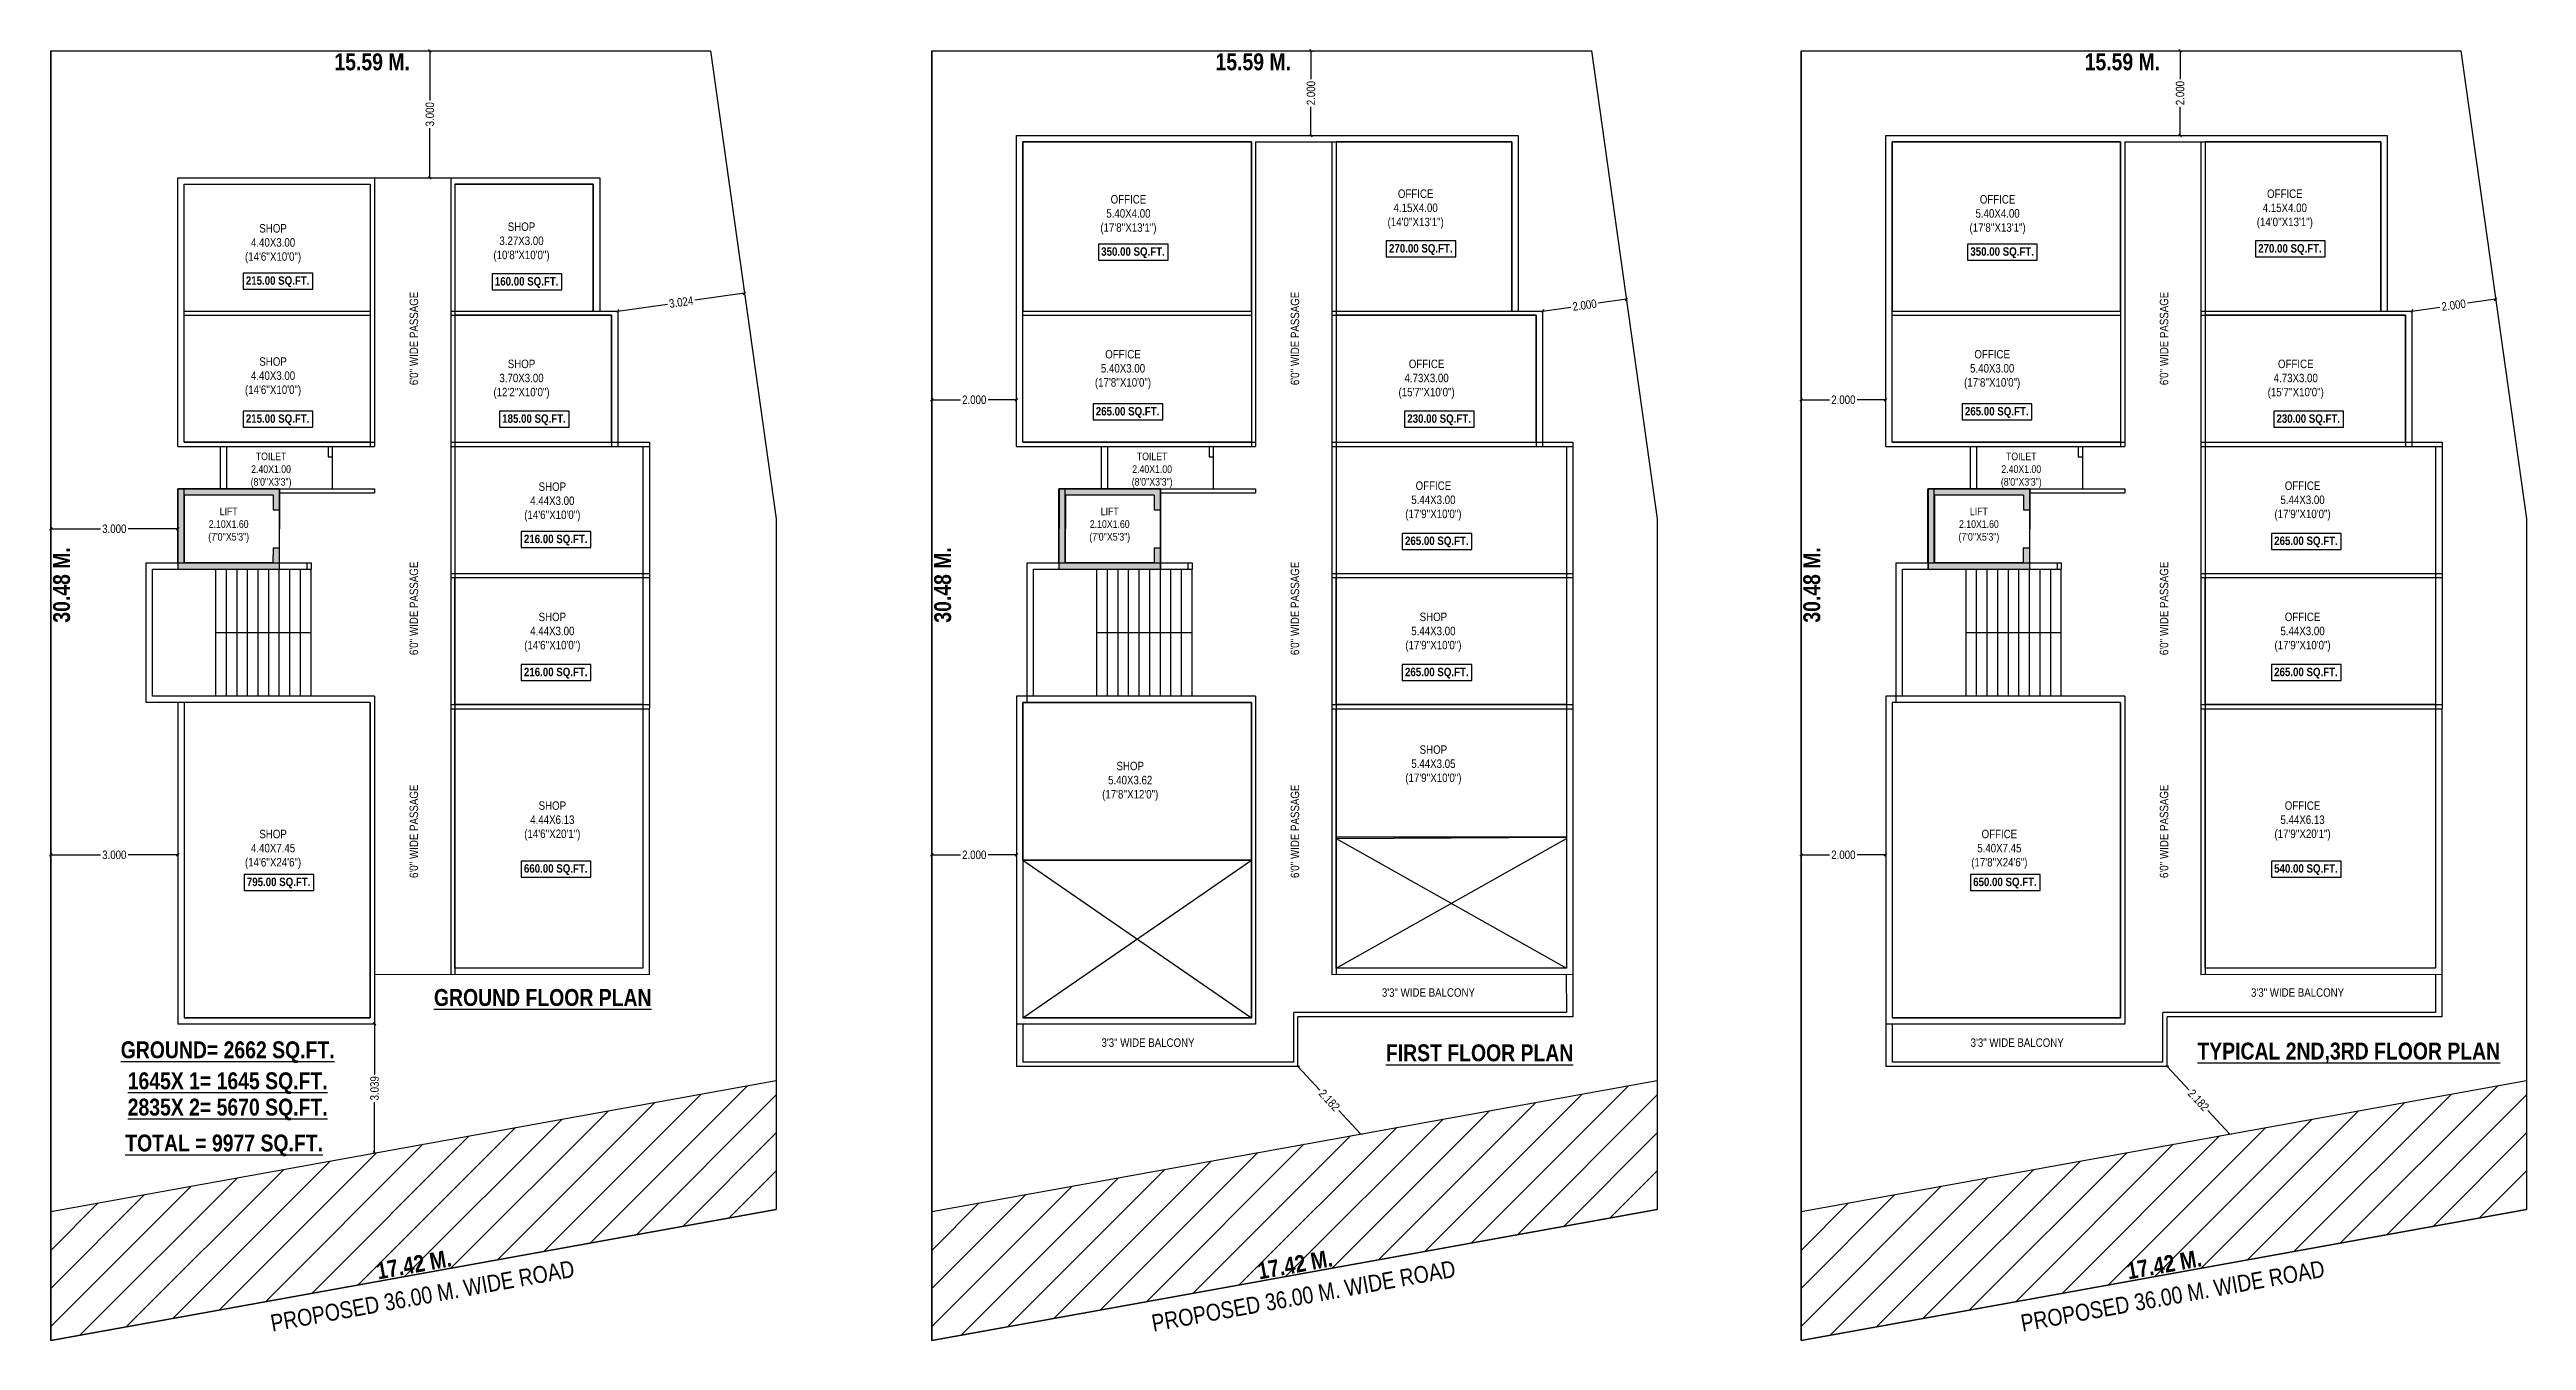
# Model space of a CAD drawing. Extents: x 3011.5 to 3070.1, y 1227.5 to 1258.
import ezdxf

# ---------------------------------------------------------------- set-up
doc = ezdxf.new("R2010")
doc.units = 0
doc.layers.get('0').update_dxf_attribs({"linetype": 'CONTINUOUS'})
doc.layers.get('DEFPOINTS').update_dxf_attribs({"linetype": 'CONTINUOUS'})
doc.layers.add('TEXT_', color=255, linetype='CONTINUOUS')
doc.styles.add('AN', font='ARIALN.TTF')
doc.dimstyles.new('DIM', dxfattribs={"dimtxt": 0.2, "dimasz": 0.06, "dimexe": 0.05, "dimexo": 0.3, "dimgap": 0.05, "dimtad": 0, "dimdec": 3, "dimlfac": -1, "dimzin": 1, "dimtxsty": 'AN', "dimblk1": 'OBLIQUE', "dimblk2": 'OBLIQUE', "dimsah": 1, "dimcen": 0.001, "dimse1": 1, "dimse2": 1, "dimclrd": 252, "dimclre": 256, "dimclrt": 1, "dimadec": 4, "dimazin": 3, "dimtfac": 1, "dimtdec": 3, "dimtofl": 0, "dimtmove": 0, "dimatfit": 3, "dimtolj": 1, "dimtzin": 1})

msp = doc.modelspace()

# ---------------------------------------------------------------- texts
at = {"linetype": 'CONTINUOUS', "char_height": 0.4, "width": 2.032859, "attachment_point": 5, "style": 'AN'}
for insert in [(3019.1608, 1257.7102, 11.9781), (3039.9816, 1257.7102, 11.9781), (3060.5207, 1257.7102, 11.9781)]:
    msp.add_mtext('{\\fArial Narrow|b1|i0|c0|p34;15.59 M.}', dxfattribs=dict(at, insert=insert))
at = {"attachment_point": 5, "style": 'AN'}
for s, insert, char_height, width in [('OFFICE\\P5.40X4.00\\P(17\'8\'\'X13\'1")', (3037.032, 1254.1006), 0.2, 1.182364), ('OFFICE\\P4.15X4.00\\P(14\'0\'\'X13\'1")', (3043.8197, 1254.2329), 0.2, 0.495383), ('OFFICE\\P5.40X4.00\\P(17\'8\'\'X13\'1")', (3057.5711, 1254.1006), 0.2, 1.182364), ('OFFICE\\P4.15X4.00\\P(14\'0\'\'X13\'1")', (3064.3588, 1254.2329), 0.2, 0.495383), ('SHOP\\P4.40X3.00\\P(14\'6\'\'X10\'0")', (3016.8188, 1253.4147), 0.2, 1.182364), ('SHOP\\P3.27X3.00\\P(10\'8\'\'X10\'0")', (3022.6895, 1253.453), 0.2, 0.495383), ('{\\fArial Narrow|b1|i0|c0|p34;350.00 SQ.FT.}', (3037.1403, 1253.2016), 0.2, 2.032859), ('{\\fArial Narrow|b1|i0|c0|p34;270.00 SQ.FT.}', (3043.942, 1253.2766), 0.2, 2.032859), ('{\\fArial Narrow|b1|i0|c0|p34;350.00 SQ.FT.}', (3057.6794, 1253.2016), 0.2, 2.032859), ('{\\fArial Narrow|b1|i0|c0|p34;270.00 SQ.FT.}', (3064.4811, 1253.2766), 0.2, 2.032859), ('{\\fArial Narrow|b1|i0|c0|p34;215.00 SQ.FT.}', (3016.9271, 1252.5157), 0.2, 2.032859), ('{\\fArial Narrow|b1|i0|c0|p34;160.00 SQ.FT.}', (3022.8118, 1252.4967), 0.2, 2.032859), ('OFFICE\\P5.40X3.00\\P(17\'8\'\'X10\'0")', (3036.9041, 1250.4402), 0.2, 1.182364), ('OFFICE\\P5.40X3.00\\P(17\'8\'\'X10\'0")', (3057.4432, 1250.4402), 0.2, 1.182364), ('SHOP\\P4.40X3.00\\P(14\'6\'\'X10\'0")', (3016.8188, 1250.267), 0.2, 1.182364), ('SHOP\\P3.70X3.00\\P(12\'2\'\'X10\'0")', (3022.6895, 1250.2115), 0.2, 0.495383), ('OFFICE\\P4.73X3.00\\P(15\'7\'\'X10\'0")', (3044.078, 1250.2115), 0.2, 0.495383), ('OFFICE\\P4.73X3.00\\P(15\'7\'\'X10\'0")', (3064.6172, 1250.2115), 0.2, 0.495383), ('{\\fArial Narrow|b1|i0|c0|p34;215.00 SQ.FT.}', (3016.9271, 1249.2532), 0.2, 2.032859), ('{\\fArial Narrow|b1|i0|c0|p34;185.00 SQ.FT.}', (3022.9852, 1249.2532), 0.2, 2.032859), ('{\\fArial Narrow|b1|i0|c0|p34;265.00 SQ.FT.}', (3037.0124, 1249.4264), 0.2, 2.032859), ('{\\fArial Narrow|b1|i0|c0|p34;230.00 SQ.FT.}', (3044.3737, 1249.2532), 0.2, 2.032859), ('{\\fArial Narrow|b1|i0|c0|p34;265.00 SQ.FT.}', (3057.5515, 1249.4264), 0.2, 2.032859), ('{\\fArial Narrow|b1|i0|c0|p34;230.00 SQ.FT.}', (3064.9129, 1249.2532), 0.2, 2.032859), ('SHOP\\P4.44X3.00\\P(14\'6\'\'X10\'0")', (3023.4183, 1247.3104), 0.2, 0.495383), ('OFFICE\\P5.44X3.00\\P(17\'9\'\'X10\'0")', (3044.2391, 1247.3321, -0.09), 0.2, 0.495383), ('OFFICE\\P5.44X3.00\\P(17\'9\'\'X10\'0")', (3064.7783, 1247.3321, -0.09), 0.2, 0.495383), ('{\\fArial Narrow|b1|i0|c0|p34;216.00 SQ.FT.}', (3023.4987, 1246.4099), 0.2, 2.032859), ('{\\fArial Narrow|b1|i0|c0|p34;265.00 SQ.FT.}', (3044.3196, 1246.3646, -0.09), 0.2, 2.032859), ('{\\fArial Narrow|b1|i0|c0|p34;265.00 SQ.FT.}', (3064.8587, 1246.3646, -0.09), 0.2, 2.032859), ('SHOP\\P4.44X3.00\\P(14\'6\'\'X10\'0")', (3023.4183, 1244.2321), 0.2, 0.495383), ('SHOP\\P5.44X3.00\\P(17\'9\'\'X10\'0")', (3044.2391, 1244.2321), 0.2, 0.495383), ('OFFICE\\P5.44X3.00\\P(17\'9\'\'X10\'0")', (3064.7783, 1244.2321), 0.2, 0.495383), ('{\\fArial Narrow|b1|i0|c0|p34;216.00 SQ.FT.}', (3023.4987, 1243.2646), 0.2, 2.032859), ('{\\fArial Narrow|b1|i0|c0|p34;265.00 SQ.FT.}', (3044.3196, 1243.2646), 0.2, 2.032859), ('{\\fArial Narrow|b1|i0|c0|p34;265.00 SQ.FT.}', (3064.8587, 1243.2646), 0.2, 2.032859), ('SHOP\\P5.44X3.05\\P(17\'9\'\'X10\'0")', (3044.2391, 1241.0955), 0.2, 0.495383), ('SHOP\\P5.40X3.62\\P(17\'8\'\'X12\'0")', (3037.0743, 1240.7075), 0.2, 1.182364), ('SHOP\\P4.44X6.13\\P(14\'6\'\'X20\'1")', (3023.4183, 1239.7719), 0.2, 0.495383), ('OFFICE\\P5.44X6.13\\P(17\'9\'\'X20\'1")', (3064.7783, 1239.7719), 0.2, 0.495383), ('SHOP\\P4.40X7.45\\P(14\'6\'\'X24\'6")', (3016.8188, 1239.0997), 0.2, 1.182364), ('OFFICE\\P5.40X7.45\\P(17\'8\'\'X24\'6")', (3057.6135, 1239.0997), 0.2, 1.182364), ('{\\fArial Narrow|b1|i0|c0|p34;660.00 SQ.FT.}', (3023.4987, 1238.621), 0.2, 2.032859), ('{\\fArial Narrow|b1|i0|c0|p34;540.00 SQ.FT.}', (3064.8587, 1238.621), 0.2, 2.032859), ('{\\fArial Narrow|b1|i0|c0|p34;795.00 SQ.FT.}', (3016.951, 1238.3035), 0.2, 2.032859), ('{\\fArial Narrow|b1|i0|c0|p34;650.00 SQ.FT.}', (3057.7457, 1238.3035), 0.2, 2.032859), ('{\\fArial Narrow|b1|i0|c0|p34;\\LGROUND FLOOR PLAN}', (3023.1911, 1235.5971), 0.4, 6.192387), ('{\\fArial Narrow|b1|i0|c0|p34;\\LGROUND= 2662 SQ.FT.}', (3015.7461, 1234.3063), 0.4, 8.016841), ('{\\fArial Narrow|b1|i0|c0|p34;\\LFIRST FLOOR PLAN}', (3045.3309, 1234.2889), 0.4, 6.192387), ('{\\fArial Narrow|b1|i0|c0|p34;\\LTYPICAL 2ND,3RD FLOOR PLAN}', (3065.87, 1234.2889), 0.4, 10.848495), ('{\\fArial Narrow|b1|i0|c0|p34;\\L1645X 1= 1645 SQ.FT.}', (3015.7461, 1233.5732), 0.4, 8.016841), ('{\\fArial Narrow|b1|i0|c0|p34;\\L2835X 2= 5670 SQ.FT.}', (3015.7461, 1232.9522), 0.4, 8.016841), ('{\\fArial Narrow|b1|i0|c0|p34;\\LTOTAL = 9977 SQ.FT.}', (3015.662, 1232.104), 0.4, 8.016841)]:
    msp.add_mtext(s, dxfattribs=dict(at, insert=insert, char_height=char_height, width=width))
at = {"char_height": 0.2, "width": 8.698914, "attachment_point": 5, "rotation": 90.001022, "style": 'AN'}
for insert in [(3020.1471, 1251.1754), (3040.968, 1251.1754), (3061.5071, 1251.1754), (3020.1471, 1244.7956), (3040.968, 1244.7956), (3061.5071, 1244.7956), (3020.1471, 1239.5268), (3040.968, 1239.5268), (3061.5071, 1239.5268)]:
    msp.add_mtext("6'0'' WIDE PASSAGE", dxfattribs=dict(at, insert=insert))
at = {"linetype": 'CONTINUOUS', "char_height": 0.4, "attachment_point": 5, "style": 'AN'}
for s, insert, width, rotation in [('{\\fArial Narrow|b1|i0|c0|p34;30.48 M.}', (3011.8233, 1245.3491, 11.9781), 2.032859, 90), ('{\\fArial Narrow|b1|i0|c0|p34;30.48 M.}', (3032.6442, 1245.3491, 11.9781), 2.032859, 90), ('{\\fArial Narrow|b1|i0|c0|p34;30.48 M.}', (3053.1833, 1245.3491, 11.9781), 2.032859, 90), ('PROPOSED 36.00 M. WIDE ROAD ', (3020.3491, 1228.5463, 11.9781), 12.167543, 10.297773), ('{\\fArial Narrow|b1|i0|c0|p34;17.42 M.}', (3020.1465, 1229.2895, 11.9781), 12.167543, 10.297773), ('PROPOSED 36.00 M. WIDE ROAD ', (3041.17, 1228.5463, 11.9781), 12.167543, 10.297773), ('{\\fArial Narrow|b1|i0|c0|p34;17.42 M.}', (3040.9674, 1229.2895, 11.9781), 12.167543, 10.297773), ('PROPOSED 36.00 M. WIDE ROAD ', (3061.7091, 1228.5463, 11.9781), 12.167543, 10.297773), ('{\\fArial Narrow|b1|i0|c0|p34;17.42 M.}', (3061.5065, 1229.2895, 11.9781), 12.167543, 10.297773)]:
    msp.add_mtext(s, dxfattribs=dict(at, insert=insert, width=width, rotation=rotation))
at = {"layer": 'TEXT_', "linetype": 'CONTINUOUS', "attachment_point": 5, "style": 'AN'}
for s, insert, char_height, width in [('TOILET\\P2.40X1.00\\P(8\'0\'\'X3\'3")', (3016.7715, 1248.0603, 12.0471), 0.18, 0.982018), ('TOILET\\P2.40X1.00\\P(8\'0\'\'X3\'3")', (3037.5924, 1248.0603, 12.0471), 0.18, 0.982018), ('TOILET\\P2.40X1.00\\P(8\'0\'\'X3\'3")', (3058.1315, 1248.0603, 12.0471), 0.18, 0.982018), ('LIFT\\P2.10X1.60\\P(7\'0\'\'X5\'3")', (3015.7696, 1246.7612, 0.0689), 0.18, 0.982018), ('LIFT\\P2.10X1.60\\P(7\'0\'\'X5\'3")', (3036.5904, 1246.7612, 0.0689), 0.18, 0.982018), ('LIFT\\P2.10X1.60\\P(7\'0\'\'X5\'3")', (3057.1296, 1246.7612, 0.0689), 0.18, 0.982018), ('3\'3" WIDE BALCONY', (3044.1213, 1235.7157), 0.2, 3.268625), ('3\'3" WIDE BALCONY', (3064.6604, 1235.7157), 0.2, 3.268625), ('3\'3" WIDE BALCONY', (3037.4951, 1234.5313), 0.2, 3.268625), ('3\'3" WIDE BALCONY', (3058.0342, 1234.5313), 0.2, 3.268625)]:
    msp.add_mtext(s, dxfattribs=dict(at, insert=insert, char_height=char_height, width=width))

# ---------------------------------------------------------------- blocks, each defined once
blk = doc.blocks.new('_OBLIQUE')
at = {"color": 0, "linetype": 'BYBLOCK'}
blk.add_line((-0.5, -0.5), (0.5, 0.5), dxfattribs=at)
blk = doc.blocks.new('*D19')
at = {"color": 252}
for p, q in [((3032.388, 1249.726), (3033.06, 1249.726)), ((3034.388, 1249.726), (3033.715, 1249.726))]:
    blk.add_line(p, q, dxfattribs=at)
at = {"layer": 'DEFPOINTS', "color": 0}
for p in [(3032.388, 1249.726), (3032.388, 1249.649, 11.978), (3034.388, 1249.649, 11.978)]:
    blk.add_point(p, dxfattribs=at)
at = {"color": 252, "xscale": 0.06, "yscale": 0.06, "zscale": 0.06}
for p, rotation in [((3032.388, 1249.726), 180.0000000001303), ((3034.388, 1249.726), 1.302958e-10)]:
    blk.add_blockref('_OBLIQUE', p, dxfattribs=dict(at, rotation=rotation))
at = {"color": 1, "insert": (3033.388, 1249.726), "char_height": 0.2, "attachment_point": 5, "style": 'AN'}
blk.add_mtext('\\A1;2.000', dxfattribs=at)
blk = doc.blocks.new('*D31')
at = {"color": 252}
for p, q in [((3032.388, 1238.97), (3033.06, 1238.97)), ((3034.388, 1238.97), (3033.715, 1238.97))]:
    blk.add_line(p, q, dxfattribs=at)
at = {"layer": 'DEFPOINTS', "color": 0}
for p in [(3032.388, 1238.961, 11.978), (3034.388, 1238.97), (3034.388, 1238.961, 11.978)]:
    blk.add_point(p, dxfattribs=at)
at = {"color": 252, "xscale": 0.06, "yscale": 0.06, "zscale": 0.06, "rotation": 180}
blk.add_blockref('_OBLIQUE', (3032.388, 1238.97), dxfattribs=at)
at = {"color": 252, "xscale": 0.06, "yscale": 0.06, "zscale": 0.06}
blk.add_blockref('_OBLIQUE', (3034.388, 1238.97), dxfattribs=at)
at = {"color": 1, "insert": (3033.388, 1238.97), "char_height": 0.2, "attachment_point": 5, "style": 'AN'}
blk.add_mtext('\\A1;2.000', dxfattribs=at)
blk = doc.blocks.new('*D32')
at = {"color": 252}
for p, q in [((3041.346, 1257.974), (3041.346, 1257.302)), ((3041.346, 1255.974), (3041.346, 1256.646))]:
    blk.add_line(p, q, dxfattribs=at)
at = {"layer": 'DEFPOINTS', "color": 0}
for p in [(3041.346, 1257.974, 11.978), (3041.346, 1255.974, 11.978), (3041.346, 1255.974)]:
    blk.add_point(p, dxfattribs=at)
at = {"color": 252, "xscale": 0.06, "yscale": 0.06, "zscale": 0.06}
for p, rotation in [((3041.346, 1257.974), 90), ((3041.346, 1255.974), 270)]:
    blk.add_blockref('_OBLIQUE', p, dxfattribs=dict(at, rotation=rotation))
at = {"color": 1, "insert": (3041.346, 1256.974), "char_height": 0.2, "attachment_point": 5, "rotation": 90, "style": 'AN'}
blk.add_mtext('\\A1;2.000', dxfattribs=at)
blk = doc.blocks.new('*D24')
at = {"color": 252}
for p, q in [((3011.567, 1246.676), (3012.74, 1246.676)), ((3014.567, 1246.676), (3013.393, 1246.676))]:
    blk.add_line(p, q, dxfattribs=at)
at = {"layer": 'DEFPOINTS', "color": 0}
for p in [(3011.567, 1246.676), (3011.567, 1246.6, 11.978), (3014.567, 1246.6, 11.978)]:
    blk.add_point(p, dxfattribs=at)
at = {"color": 252, "xscale": 0.06, "yscale": 0.06, "zscale": 0.06}
for p, rotation in [((3011.567, 1246.676), 180.0000000001216), ((3014.567, 1246.676), 1.215827e-10)]:
    blk.add_blockref('_OBLIQUE', p, dxfattribs=dict(at, rotation=rotation))
at = {"color": 1, "insert": (3013.067, 1246.676), "char_height": 0.2, "attachment_point": 5, "style": 'AN'}
blk.add_mtext('\\A1;3.000', dxfattribs=at)
blk = doc.blocks.new('*D25')
at = {"color": 252}
for p, q in [((3011.567, 1238.97), (3012.74, 1238.97)), ((3014.567, 1238.97), (3013.393, 1238.97))]:
    blk.add_line(p, q, dxfattribs=at)
at = {"layer": 'DEFPOINTS', "color": 0}
for p in [(3011.567, 1238.961, 11.978), (3014.567, 1238.97), (3014.567, 1238.961, 11.978)]:
    blk.add_point(p, dxfattribs=at)
at = {"color": 252, "xscale": 0.06, "yscale": 0.06, "zscale": 0.06, "rotation": 180}
blk.add_blockref('_OBLIQUE', (3011.567, 1238.97), dxfattribs=at)
at = {"color": 252, "xscale": 0.06, "yscale": 0.06, "zscale": 0.06}
blk.add_blockref('_OBLIQUE', (3014.567, 1238.97), dxfattribs=at)
at = {"color": 1, "insert": (3013.067, 1238.97), "char_height": 0.2, "attachment_point": 5, "style": 'AN'}
blk.add_mtext('\\A1;3.000', dxfattribs=at)
blk = doc.blocks.new('*D26')
at = {"color": 252}
for p, q in [((3019.217, 1234.972), (3019.217, 1233.78)), ((3019.217, 1231.933), (3019.217, 1233.126))]:
    blk.add_line(p, q, dxfattribs=at)
at = {"layer": 'DEFPOINTS', "color": 0}
for p in [(3019.217, 1234.972, 11.978), (3019.217, 1231.933), (3019.271, 1231.933, 11.978)]:
    blk.add_point(p, dxfattribs=at)
at = {"color": 252, "xscale": 0.06, "yscale": 0.06, "zscale": 0.06}
for p, rotation in [((3019.217, 1234.972), 90), ((3019.217, 1231.933), 270)]:
    blk.add_blockref('_OBLIQUE', p, dxfattribs=dict(at, rotation=rotation))
at = {"color": 1, "insert": (3019.217, 1233.453), "char_height": 0.2, "attachment_point": 5, "rotation": 90, "style": 'AN'}
blk.add_mtext('\\A1;3.039', dxfattribs=at)
blk = doc.blocks.new('*D27')
at = {"color": 252}
for p, q in [((3020.525, 1257.974), (3020.525, 1256.8)), ((3020.525, 1254.974), (3020.525, 1256.147))]:
    blk.add_line(p, q, dxfattribs=at)
at = {"layer": 'DEFPOINTS', "color": 0}
for p in [(3020.525, 1257.974, 11.978), (3020.525, 1254.974, 11.978), (3020.525, 1254.974)]:
    blk.add_point(p, dxfattribs=at)
at = {"color": 252, "xscale": 0.06, "yscale": 0.06, "zscale": 0.06}
for p, rotation in [((3020.525, 1257.974), 90), ((3020.525, 1254.974), 270)]:
    blk.add_blockref('_OBLIQUE', p, dxfattribs=dict(at, rotation=rotation))
at = {"color": 1, "insert": (3020.525, 1256.474), "char_height": 0.2, "attachment_point": 5, "rotation": 90, "style": 'AN'}
blk.add_mtext('\\A1;3.000', dxfattribs=at)
blk = doc.blocks.new('*D28')
at = {"color": 252}
for p, q in [((3048.802, 1252.102), (3048.136, 1252.008)), ((3046.821, 1251.824), (3047.487, 1251.917))]:
    blk.add_line(p, q, dxfattribs=at)
at = {"layer": 'DEFPOINTS', "color": 0}
for p in [(3048.802, 1252.102, 11.978), (3048.802, 1252.102), (3046.821, 1251.824, 11.978)]:
    blk.add_point(p, dxfattribs=at)
at = {"color": 252, "xscale": 0.06, "yscale": 0.06, "zscale": 0.06}
for p, rotation in [((3048.802, 1252.102), 7.988591707464048), ((3046.821, 1251.824), 187.988591707464)]:
    blk.add_blockref('_OBLIQUE', p, dxfattribs=dict(at, rotation=rotation))
at = {"color": 1, "insert": (3047.811, 1251.963), "char_height": 0.2, "attachment_point": 5, "rotation": 7.98859, "style": 'AN'}
blk.add_mtext('\\A1;2.000', dxfattribs=at)
blk = doc.blocks.new('*D29')
at = {"color": 252}
for p, q in [((3027.961, 1252.244), (3026.786, 1252.079)), ((3024.966, 1251.824), (3026.14, 1251.989))]:
    blk.add_line(p, q, dxfattribs=at)
at = {"layer": 'DEFPOINTS', "color": 0}
for p in [(3027.961, 1252.244, 11.978), (3027.961, 1252.244), (3024.966, 1251.824, 11.978)]:
    blk.add_point(p, dxfattribs=at)
at = {"color": 252, "xscale": 0.06, "yscale": 0.06, "zscale": 0.06}
for p, rotation in [((3027.961, 1252.244), 7.988591707462267), ((3024.966, 1251.824), 187.9885917074623)]:
    blk.add_blockref('_OBLIQUE', p, dxfattribs=dict(at, rotation=rotation))
at = {"color": 1, "insert": (3026.463, 1252.034), "char_height": 0.2, "attachment_point": 5, "rotation": 7.98859, "style": 'AN'}
blk.add_mtext('\\A1;3.024', dxfattribs=at)
blk = doc.blocks.new('*D30')
at = {"color": 252}
for p, q in [((3041.038, 1233.972), (3041.557, 1233.412)), ((3042.521, 1232.372), (3042.002, 1232.932))]:
    blk.add_line(p, q, dxfattribs=at)
at = {"layer": 'DEFPOINTS', "color": 0}
for p in [(3041.038, 1233.972, 11.978), (3042.521, 1232.372, 11.978), (3042.521, 1232.372)]:
    blk.add_point(p, dxfattribs=at)
at = {"color": 252, "xscale": 0.06, "yscale": 0.06, "zscale": 0.06}
for p, rotation in [((3041.038, 1233.972), 132.8208802228987), ((3042.521, 1232.372), 312.8208802228987)]:
    blk.add_blockref('_OBLIQUE', p, dxfattribs=dict(at, rotation=rotation))
at = {"color": 1, "insert": (3041.779, 1233.172), "char_height": 0.2, "attachment_point": 5, "rotation": 312.82088, "style": 'AN'}
blk.add_mtext('\\A1;2.182', dxfattribs=at)
blk = doc.blocks.new('*D18')
at = {"color": 252}
for p, q in [((3052.927, 1249.726), (3053.599, 1249.726)), ((3054.927, 1249.726), (3054.254, 1249.726))]:
    blk.add_line(p, q, dxfattribs=at)
at = {"layer": 'DEFPOINTS', "color": 0}
for p in [(3052.927, 1249.726), (3052.927, 1249.649, 11.978), (3054.927, 1249.649, 11.978)]:
    blk.add_point(p, dxfattribs=at)
at = {"color": 252, "xscale": 0.06, "yscale": 0.06, "zscale": 0.06}
for p, rotation in [((3052.927, 1249.726), 180.0000000001043), ((3054.927, 1249.726), 1.042366e-10)]:
    blk.add_blockref('_OBLIQUE', p, dxfattribs=dict(at, rotation=rotation))
at = {"color": 1, "insert": (3053.927, 1249.726), "char_height": 0.2, "attachment_point": 5, "style": 'AN'}
blk.add_mtext('\\A1;2.000', dxfattribs=at)
blk = doc.blocks.new('*D22')
at = {"color": 252}
for p, q in [((3052.927, 1238.97), (3053.599, 1238.97)), ((3054.927, 1238.97), (3054.254, 1238.97))]:
    blk.add_line(p, q, dxfattribs=at)
at = {"layer": 'DEFPOINTS', "color": 0}
for p in [(3052.927, 1238.961, 11.978), (3054.927, 1238.97), (3054.927, 1238.961, 11.978)]:
    blk.add_point(p, dxfattribs=at)
at = {"color": 252, "xscale": 0.06, "yscale": 0.06, "zscale": 0.06, "rotation": 180}
blk.add_blockref('_OBLIQUE', (3052.927, 1238.97), dxfattribs=at)
at = {"color": 252, "xscale": 0.06, "yscale": 0.06, "zscale": 0.06}
blk.add_blockref('_OBLIQUE', (3054.927, 1238.97), dxfattribs=at)
at = {"color": 1, "insert": (3053.927, 1238.97), "char_height": 0.2, "attachment_point": 5, "style": 'AN'}
blk.add_mtext('\\A1;2.000', dxfattribs=at)
blk = doc.blocks.new('*D23')
at = {"color": 252}
for p, q in [((3061.885, 1257.974), (3061.885, 1257.302)), ((3061.885, 1255.974), (3061.885, 1256.646))]:
    blk.add_line(p, q, dxfattribs=at)
at = {"layer": 'DEFPOINTS', "color": 0}
for p in [(3061.885, 1257.974, 11.978), (3061.885, 1255.974, 11.978), (3061.885, 1255.974)]:
    blk.add_point(p, dxfattribs=at)
at = {"color": 252, "xscale": 0.06, "yscale": 0.06, "zscale": 0.06}
for p, rotation in [((3061.885, 1257.974), 90), ((3061.885, 1255.974), 270)]:
    blk.add_blockref('_OBLIQUE', p, dxfattribs=dict(at, rotation=rotation))
at = {"color": 1, "insert": (3061.885, 1256.974), "char_height": 0.2, "attachment_point": 5, "rotation": 90, "style": 'AN'}
blk.add_mtext('\\A1;2.000', dxfattribs=at)
blk = doc.blocks.new('*D20')
at = {"color": 252}
for p, q in [((3069.341, 1252.102), (3068.675, 1252.008)), ((3067.36, 1251.824), (3068.026, 1251.917))]:
    blk.add_line(p, q, dxfattribs=at)
at = {"layer": 'DEFPOINTS', "color": 0}
for p in [(3069.341, 1252.102, 11.978), (3069.341, 1252.102), (3067.36, 1251.824, 11.978)]:
    blk.add_point(p, dxfattribs=at)
at = {"color": 252, "xscale": 0.06, "yscale": 0.06, "zscale": 0.06}
for p, rotation in [((3069.341, 1252.102), 7.988591707460435), ((3067.36, 1251.824), 187.9885917074604)]:
    blk.add_blockref('_OBLIQUE', p, dxfattribs=dict(at, rotation=rotation))
at = {"color": 1, "insert": (3068.35, 1251.963), "char_height": 0.2, "attachment_point": 5, "rotation": 7.98859, "style": 'AN'}
blk.add_mtext('\\A1;2.000', dxfattribs=at)
blk = doc.blocks.new('*D21')
at = {"color": 252}
for p, q in [((3061.577, 1233.972), (3062.096, 1233.412)), ((3063.06, 1232.372), (3062.541, 1232.932))]:
    blk.add_line(p, q, dxfattribs=at)
at = {"layer": 'DEFPOINTS', "color": 0}
for p in [(3061.577, 1233.972, 11.978), (3063.06, 1232.372, 11.978), (3063.06, 1232.372)]:
    blk.add_point(p, dxfattribs=at)
at = {"color": 252, "xscale": 0.06, "yscale": 0.06, "zscale": 0.06}
for p, rotation in [((3061.577, 1233.972), 132.8208802229), ((3063.06, 1232.372), 312.8208802229)]:
    blk.add_blockref('_OBLIQUE', p, dxfattribs=dict(at, rotation=rotation))
at = {"color": 1, "insert": (3062.319, 1233.172), "char_height": 0.2, "attachment_point": 5, "rotation": 312.82088, "style": 'AN'}
blk.add_mtext('\\A1;2.182', dxfattribs=at)

# ---------------------------------------------------------------- dimensions: what is measured, and where the dimension line sits
for base, p1, p2, angle, picture, middle in [((3020.5254, 1254.9737), (3020.5254, 1257.9737, 11.9781), (3020.5254, 1254.9737, 11.9781), 90, '*D27', (3020.5254, 1256.4737)), ((3041.3462, 1255.9737), (3041.3462, 1257.9737, 11.9781), (3041.3462, 1255.9737, 11.9781), 90, '*D32', (3041.3462, 1256.9737)), ((3061.8854, 1255.9737), (3061.8854, 1257.9737, 11.9781), (3061.8854, 1255.9737, 11.9781), 90, '*D23', (3061.8854, 1256.9737)), ((3014.5667, 1238.9696), (3011.5667, 1238.9614, 11.9781), (3014.5667, 1238.9614, 11.9781), 0, '*D25', (3013.0667, 1238.9696)), ((3034.3875, 1238.9696), (3032.3875, 1238.9614, 11.9781), (3034.3875, 1238.9614, 11.9781), 0, '*D31', (3033.3875, 1238.9696)), ((3054.9267, 1238.9696), (3052.9267, 1238.9614, 11.9781), (3054.9267, 1238.9614, 11.9781), 0, '*D22', (3053.9267, 1238.9696)), ((3019.2171, 1231.9334), (3019.2171, 1234.9721, 11.9781), (3019.2711, 1231.9334, 11.9781), 90, '*D26', (3019.2171, 1233.4527))]:
    dim = msp.add_linear_dim(base=base, p1=p1, p2=p2, angle=angle, dimstyle='DIM')
    dim.commit()
    dim.dimension.update_dxf_attribs({"geometry": picture, "text_midpoint": middle})
for p1, p2, distance, picture, middle in [((3024.9657, 1251.8237, 11.9781), (3027.9607, 1252.244, 11.9781), 0, '*D29', (3026.4632, 1252.0339)), ((3046.821, 1251.8237, 11.9781), (3048.8016, 1252.1017, 11.9781), 0, '*D28', (3047.8113, 1251.9627)), ((3067.3601, 1251.8237, 11.9781), (3069.3407, 1252.1017, 11.9781), 0, '*D20', (3068.3504, 1251.9627)), ((3034.3875, 1249.649, 11.9781), (3032.3875, 1249.649, 11.9781), -0.0768, '*D19', (3033.3875, 1249.7257)), ((3054.9267, 1249.649, 11.9781), (3052.9267, 1249.649, 11.9781), -0.0768, '*D18', (3053.9267, 1249.7257)), ((3014.5667, 1246.5997, 11.9781), (3011.5667, 1246.5997, 11.9781), -0.0768, '*D24', (3013.0667, 1246.6765)), ((3041.038, 1233.9721, 11.9781), (3042.5208, 1232.3719, 11.9781), 0, '*D30', (3041.7794, 1233.172)), ((3061.5771, 1233.9721, 11.9781), (3063.06, 1232.3719, 11.9781), 0, '*D21', (3062.3185, 1233.172))]:
    dim = msp.add_aligned_dim(p1=p1, p2=p2, distance=distance, dimstyle='DIM')
    dim.commit()
    dim.dimension.update_dxf_attribs({"geometry": picture, "text_midpoint": middle})

# ---------------------------------------------------------------- hatches: boundary and pattern name
h = msp.add_hatch(color=1)
h.dxf.hatch_style = 1
h.paths.add_polyline_path([(3014.5704, 1247.6237), (3016.9719, 1247.6237), (3016.9719, 1247.1233), (3016.8215, 1247.1237), (3016.8215, 1247.4737), (3014.7171, 1247.4737), (3014.7171, 1245.8737), (3016.8215, 1245.8737), (3016.8215, 1246.2237), (3016.9719, 1246.2233), (3016.9719, 1245.7237), (3014.5704, 1245.7237)])
h = msp.add_hatch(color=1)
h.dxf.hatch_style = 1
h.paths.add_polyline_path([(3035.3913, 1247.6237), (3037.7928, 1247.6237), (3037.7928, 1247.1233), (3037.6424, 1247.1237), (3037.6424, 1247.4737), (3035.5379, 1247.4737), (3035.5379, 1245.8737), (3037.6424, 1245.8737), (3037.6424, 1246.2237), (3037.7928, 1246.2233), (3037.7928, 1245.7237), (3035.3913, 1245.7237)])
h = msp.add_hatch(color=1)
h.dxf.hatch_style = 1
h.paths.add_polyline_path([(3055.9304, 1247.6237), (3058.3319, 1247.6237), (3058.3319, 1247.1233), (3058.1815, 1247.1237), (3058.1815, 1247.4737), (3056.077, 1247.4737), (3056.077, 1245.8737), (3058.1815, 1245.8737), (3058.1815, 1246.2237), (3058.3319, 1246.2233), (3058.3319, 1245.7237), (3055.9304, 1245.7237)])
h = msp.add_hatch()
h.set_pattern_fill('ANSI31', color=256, scale=0.2)
h.set_pattern_definition([(45, (2798.9371, 1065.4872), (-0.4490128, 0.4490128), [])])
h.paths.add_polyline_path([(3028.7094, 1230.5891), (3028.7094, 1233.6376), (3011.5667, 1230.5422), (3011.5667, 1227.4937)])
h = msp.add_hatch()
h.set_pattern_fill('ANSI31', color=256, scale=0.2)
h.set_pattern_definition([(45, (2819.758, 1065.4872), (-0.4490128, 0.4490128), [])])
h.paths.add_polyline_path([(3049.5303, 1230.5891), (3049.5303, 1233.6376), (3032.3875, 1230.5422), (3032.3875, 1227.4937)])
h = msp.add_hatch()
h.set_pattern_fill('ANSI31', color=256, scale=0.2)
h.set_pattern_definition([(45, (2840.2971, 1065.4872), (-0.4490128, 0.4490128), [])])
h.paths.add_polyline_path([(3070.0694, 1230.5891), (3070.0694, 1233.6376), (3052.9267, 1230.5422), (3052.9267, 1227.4937)])

# ---------------------------------------------------------------- linework, layer by layer
at = {"color": 1}
for p, q in [((3011.5667, 1257.9737, 11.9781), (3027.1567, 1257.9737, 11.9781)), ((3011.5667, 1227.4937, 11.9781), (3011.5667, 1257.9737, 11.9781)), ((3027.1567, 1257.9737, 11.9781), (3028.7094, 1246.9091, 11.9781)), ((3032.3875, 1257.9737, 11.9781), (3047.9775, 1257.9737, 11.9781)), ((3032.3875, 1227.4937, 11.9781), (3032.3875, 1257.9737, 11.9781)), ((3047.9775, 1257.9737, 11.9781), (3049.5303, 1246.9091, 11.9781)), ((3052.9267, 1257.9737, 11.9781), (3068.5167, 1257.9737, 11.9781)), ((3052.9267, 1227.4937, 11.9781), (3052.9267, 1257.9737, 11.9781)), ((3068.5167, 1257.9737, 11.9781), (3070.0694, 1246.9091, 11.9781)), ((3028.7094, 1246.9091, 11.9781), (3028.7094, 1230.5891, 11.9781)), ((3049.5303, 1246.9091, 11.9781), (3049.5303, 1230.5891, 11.9781)), ((3070.0694, 1246.9091, 11.9781), (3070.0694, 1230.5891, 11.9781)), ((3047.3804, 1236.1442, 12.3408), (3047.3817, 1235.2444, 12.3408)), ((3047.5304, 1236.1444, 12.3408), (3047.5318, 1235.1444, 12.3408)), ((3067.9195, 1236.1442, 12.3408), (3067.9208, 1235.2444, 12.3408)), ((3068.0695, 1236.1444, 12.3408), (3068.071, 1235.1444, 12.3408)), ((3047.3817, 1235.2444, 12.3324), (3040.938, 1235.2444, 11.9725)), ((3040.938, 1234.0721, 11.9781), (3040.938, 1235.2444, 11.9781)), ((3047.5318, 1235.1444, 12.3408), (3041.038, 1235.1444, 11.9781)), ((3041.038, 1233.9721, 11.9781), (3041.038, 1235.1444, 11.9781)), ((3047.3818, 1235.1444, 12.3408), (3047.3818, 1235.1442, 12.3408)), ((3047.5318, 1235.2444, 12.3408), (3047.5317, 1235.2444, 12.3408)), ((3067.9208, 1235.2444, 12.3324), (3061.4771, 1235.2444, 11.9725)), ((3061.4771, 1234.0721, 11.9781), (3061.4771, 1235.2444, 11.9781)), ((3068.071, 1235.1444, 12.3408), (3061.5771, 1235.1444, 11.9781)), ((3061.5771, 1233.9721, 11.9781), (3061.5771, 1235.1444, 11.9781)), ((3067.921, 1235.1444, 12.3408), (3067.921, 1235.1442, 12.3408)), ((3068.071, 1235.2444, 12.3408), (3068.0708, 1235.2444, 12.3408)), ((3034.3875, 1234.9721, 11.9781), (3034.3875, 1233.9721, 11.9781)), ((3034.5375, 1234.9721, 11.9781), (3034.5375, 1234.0721, 11.9781)), ((3054.9267, 1234.9721, 11.9781), (3054.9267, 1233.9721, 11.9781)), ((3055.0767, 1234.9721, 11.9781), (3055.0767, 1234.0721, 11.9781)), ((3041.038, 1233.9721, 11.9781), (3034.3875, 1233.9721, 11.9781)), ((3040.938, 1234.0721, 11.9781), (3034.5375, 1234.0721, 11.9781)), ((3061.5771, 1233.9721, 11.9781), (3054.9267, 1233.9721, 11.9781)), ((3061.4771, 1234.0721, 11.9781), (3055.0767, 1234.0721, 11.9781)), ((3028.7094, 1230.5891, 11.9781), (3011.5667, 1227.4937, 11.9781)), ((3049.5303, 1230.5891, 11.9781), (3032.3875, 1227.4937, 11.9781)), ((3070.0694, 1230.5891, 11.9781), (3052.9267, 1227.4937, 11.9781))]:
    msp.add_line(p, q, dxfattribs=at)
for p, q in [((3034.3875, 1255.9737, 11.9781), (3040.0379, 1255.9737, 11.9781)), ((3034.3875, 1248.6237, 11.9781), (3034.3875, 1255.9737, 11.9781)), ((3034.5375, 1255.8237, 11.9781), (3039.9379, 1255.8237, 11.9781)), ((3034.5375, 1248.7237, 11.9781), (3034.5375, 1255.8237, 11.9781)), ((3039.9379, 1255.8237, 11.9781), (3039.9379, 1248.6237, 11.9781)), ((3040.0379, 1255.9737, 11.9781), (3046.2386, 1255.9737, 11.9781)), ((3040.0379, 1255.8237, 11.9781), (3046.0886, 1255.8237, 11.9781)), ((3040.0379, 1255.8237, 11.9781), (3040.0379, 1248.6237, 11.9781)), ((3041.8379, 1255.8237, 11.757), (3041.8379, 1248.6237, 11.9781)), ((3041.9379, 1255.8237, 11.757), (3041.9379, 1248.6237, 11.9781)), ((3046.0886, 1255.8237, 11.9781), (3046.0886, 1251.8237, 11.9781)), ((3046.2386, 1255.9737, 11.9781), (3046.2386, 1251.8237, 11.9781)), ((3054.9267, 1255.9737, 11.9781), (3060.577, 1255.9737, 11.9781)), ((3054.9267, 1248.6237, 11.9781), (3054.9267, 1255.9737, 11.9781)), ((3055.0767, 1255.8237, 11.9781), (3060.477, 1255.8237, 11.9781)), ((3055.0767, 1248.7237, 11.9781), (3055.0767, 1255.8237, 11.9781)), ((3060.477, 1255.8237, 11.9781), (3060.477, 1248.6237, 11.9781)), ((3060.577, 1255.9737, 11.9781), (3066.7777, 1255.9737, 11.9781)), ((3060.577, 1255.8237, 11.9781), (3066.6277, 1255.8237, 11.9781)), ((3060.577, 1255.8237, 11.9781), (3060.577, 1248.6237, 11.9781)), ((3062.377, 1255.8237, 11.757), (3062.377, 1248.6237, 11.9781)), ((3062.477, 1255.8237, 11.757), (3062.477, 1248.6237, 11.9781)), ((3066.6277, 1255.8237, 11.9781), (3066.6277, 1251.8237, 11.9781)), ((3066.7777, 1255.9737, 11.9781), (3066.7777, 1251.8237, 11.9781)), ((3014.5667, 1254.9737, 11.9781), (3019.2171, 1254.9737, 11.9781)), ((3014.5667, 1248.6237, 11.9781), (3014.5667, 1254.9737, 11.9781)), ((3019.2171, 1254.9737, 11.9781), (3024.5372, 1254.9737, 11.9781)), ((3019.2171, 1254.9737, 11.9781), (3019.2171, 1248.6237, 11.9781)), ((3021.017, 1254.9737, 11.7516), (3021.017, 1248.6237, 11.9781)), ((3024.5372, 1254.9737, 11.9781), (3024.5372, 1251.8237, 11.9781)), ((3014.7167, 1254.8237, 11.9781), (3019.1171, 1254.8237, 11.9781)), ((3014.7167, 1248.7237, 11.9781), (3014.7167, 1254.8237, 11.9781)), ((3019.1171, 1254.8237, 11.9781), (3019.1171, 1248.6237, 11.9781)), ((3021.117, 1254.8237, 11.9781), (3024.3872, 1254.8237, 11.9781)), ((3021.117, 1254.8237, 11.757), (3021.117, 1248.6237, 11.9781)), ((3024.3872, 1254.8237, 11.9781), (3024.3872, 1251.8237, 11.9781)), ((3014.7167, 1251.8237, 11.9781), (3019.1171, 1251.8237, 11.9781)), ((3014.7167, 1251.7237, 11.9781), (3019.1171, 1251.7237, 11.9781)), ((3021.017, 1251.8237, 11.7516), (3024.9657, 1251.8237, 11.9781)), ((3021.017, 1251.7237, 11.7516), (3024.8157, 1251.7237, 11.9688)), ((3024.8157, 1251.7237, 11.9781), (3024.8157, 1248.6237, 12.2046)), ((3024.9657, 1251.8237, 11.9781), (3024.9657, 1248.6237, 12.2046)), ((3034.5375, 1251.8237, 11.9781), (3039.9379, 1251.8237, 11.9781)), ((3034.5375, 1251.7237, 11.9781), (3039.9379, 1251.7237, 11.9781)), ((3041.8379, 1251.8237, 11.7516), (3046.821, 1251.8237, 12.0374)), ((3041.8379, 1251.7237, 11.7516), (3046.671, 1251.7237, 11.9688)), ((3046.671, 1251.7237, 11.9781), (3046.671, 1248.6237, 12.2046)), ((3046.821, 1251.8237, 11.9781), (3046.821, 1248.6237, 12.2046)), ((3055.0767, 1251.8237, 11.9781), (3060.477, 1251.8237, 11.9781)), ((3055.0767, 1251.7237, 11.9781), (3060.477, 1251.7237, 11.9781)), ((3062.377, 1251.8237, 11.7516), (3067.3601, 1251.8237, 12.0374)), ((3062.377, 1251.7237, 11.7516), (3067.2101, 1251.7237, 11.9688)), ((3067.2101, 1251.7237, 11.9781), (3067.2101, 1248.6237, 12.2046)), ((3067.3601, 1251.8237, 11.9781), (3067.3601, 1248.6237, 12.2046)), ((3014.5667, 1248.6237, 11.9781), (3019.2171, 1248.6237, 11.9781)), ((3014.7167, 1248.7237, 11.9781), (3019.2171, 1248.7237, 11.9781)), ((3015.5667, 1248.6237, 11.9781), (3015.5667, 1247.6237, 11.9781)), ((3015.7167, 1248.6237, 11.9781), (3015.7167, 1247.6237, 11.9781)), ((3018.1171, 1248.6237, 11.9781), (3018.1171, 1248.3737, 11.9781)), ((3018.2171, 1248.6237, 11.9781), (3018.2171, 1248.3737, 11.9781)), ((3021.017, 1248.7237, 11.9781), (3025.7146, 1248.7237, 12.2046)), ((3021.017, 1248.6237, 11.9781), (3021.0171, 1236.1362, 12.3408)), ((3021.017, 1248.6237, 11.9781), (3025.7145, 1248.6237, 12.2046)), ((3021.117, 1248.6237, 11.9781), (3021.1171, 1236.1364, 12.3408)), ((3025.5597, 1248.6237, 12.2046), (3025.5597, 1236.2944, 12.8035)), ((3025.7146, 1248.7237, 31.3817), (3025.7095, 1236.1364, 12.3408)), ((3034.3875, 1248.6237, 11.9781), (3040.0379, 1248.6237, 11.9781)), ((3034.5375, 1248.7237, 11.9781), (3040.0379, 1248.7237, 11.9781)), ((3036.3875, 1248.6237, 11.9781), (3036.3875, 1247.6237, 11.9781)), ((3036.5375, 1248.6237, 11.9781), (3036.5375, 1247.6237, 11.9781)), ((3038.9379, 1248.6237, 11.9781), (3038.9379, 1248.3737, 11.9781)), ((3039.0379, 1248.6237, 11.9781), (3039.0379, 1248.3737, 11.9781)), ((3041.8379, 1248.7237, 11.9781), (3047.5354, 1248.7237, 12.2046)), ((3041.8379, 1248.6237, 11.9781), (3041.838, 1236.1362, 12.3408)), ((3041.8379, 1248.6237, 11.9781), (3047.5354, 1248.6237, 12.2046)), ((3041.9379, 1248.6237, 11.9781), (3041.938, 1236.1364, 12.3408)), ((3047.3805, 1248.6237, 12.2046), (3047.3805, 1236.2944, 12.8035)), ((3047.5354, 1248.7237, 31.3817), (3047.5304, 1236.1364, 12.3408)), ((3054.9267, 1248.6237, 11.9781), (3060.577, 1248.6237, 11.9781)), ((3055.0767, 1248.7237, 11.9781), (3060.577, 1248.7237, 11.9781)), ((3056.9267, 1248.6237, 11.9781), (3056.9267, 1247.6237, 11.9781)), ((3057.0767, 1248.6237, 11.9781), (3057.0767, 1247.6237, 11.9781)), ((3059.477, 1248.6237, 11.9781), (3059.477, 1248.3737, 11.9781)), ((3059.577, 1248.6237, 11.9781), (3059.577, 1248.3737, 11.9781)), ((3062.377, 1248.7237, 11.9781), (3068.0746, 1248.7237, 12.2046)), ((3062.377, 1248.6237, 11.9781), (3062.3771, 1236.1362, 12.3408)), ((3062.377, 1248.6237, 11.9781), (3068.0745, 1248.6237, 12.2046)), ((3062.477, 1248.6237, 11.9781), (3062.4771, 1236.1364, 12.3408)), ((3067.9197, 1248.6237, 12.2046), (3067.9197, 1236.2944, 12.8035)), ((3068.0746, 1248.7237, 31.3817), (3068.0695, 1236.1364, 12.3408)), ((3018.1171, 1248.3737, 11.9781), (3018.2171, 1248.3737, 11.9781)), ((3018.2171, 1248.3737, 11.9781), (3018.2171, 1247.6237, 11.9781)), ((3038.9379, 1248.3737, 11.9781), (3039.0379, 1248.3737, 11.9781)), ((3039.0379, 1248.3737, 11.9781), (3039.0379, 1247.6237, 11.9781)), ((3059.477, 1248.3737, 11.9781), (3059.577, 1248.3737, 11.9781)), ((3059.577, 1248.3737, 11.9781), (3059.577, 1247.6237, 11.9781)), ((3014.5667, 1245.8737, 11.9781), (3014.5667, 1247.6237, 11.9781)), ((3014.5719, 1247.6237, 12.0471), (3014.5667, 1245.7318, 31.6977)), ((3014.5667, 1247.6237, 11.9781), (3019.2171, 1247.6237, 11.9781)), ((3014.5715, 1247.4737, 12.0471), (3014.5704, 1247.4737, 12.0471)), ((3014.7167, 1245.8737, 11.9781), (3014.7167, 1247.6237, 11.9781)), ((3014.7215, 1247.4737, 13.6007), (3014.7171, 1245.8737, 30.2194)), ((3016.8215, 1247.4737, 12.0471), (3014.7215, 1247.4737, 12.0471)), ((3016.8215, 1247.4737, 13.5404), (3016.8205, 1247.1237, 17.1758)), ((3016.9719, 1247.6237, 11.9781), (3016.9666, 1245.7237, 31.7128)), ((3016.9719, 1247.5237, 11.9781), (3019.2171, 1247.5237, 11.9781)), ((3019.2171, 1247.6237, 11.9781), (3019.2171, 1247.5237, 11.9781)), ((3035.3875, 1245.8737, 11.9781), (3035.3875, 1247.6237, 11.9781)), ((3035.3928, 1247.6237, 12.0471), (3035.3875, 1245.7318, 31.6977)), ((3035.3875, 1247.6237, 11.9781), (3040.0379, 1247.6237, 11.9781)), ((3035.3923, 1247.4737, 12.0471), (3035.3913, 1247.4737, 12.0471)), ((3035.5375, 1245.8737, 11.9781), (3035.5375, 1247.6237, 11.9781)), ((3035.5423, 1247.4737, 13.6007), (3035.5379, 1245.8737, 30.2194)), ((3037.6424, 1247.4737, 12.0471), (3035.5423, 1247.4737, 12.0471)), ((3037.6424, 1247.4737, 13.5404), (3037.6414, 1247.1237, 17.1758)), ((3037.7928, 1247.6237, 11.9781), (3037.7875, 1245.7237, 31.7128)), ((3037.7928, 1247.5237, 11.9781), (3040.0379, 1247.5237, 11.9781)), ((3040.0379, 1247.6237, 11.9781), (3040.0379, 1247.5237, 11.9781)), ((3055.9267, 1245.8737, 11.9781), (3055.9267, 1247.6237, 11.9781)), ((3055.9319, 1247.6237, 12.0471), (3055.9267, 1245.7318, 31.6977)), ((3055.9267, 1247.6237, 11.9781), (3060.577, 1247.6237, 11.9781)), ((3055.9315, 1247.4737, 12.0471), (3055.9304, 1247.4737, 12.0471)), ((3056.0767, 1245.8737, 11.9781), (3056.0767, 1247.6237, 11.9781)), ((3056.0815, 1247.4737, 13.6007), (3056.077, 1245.8737, 30.2194)), ((3058.1815, 1247.4737, 12.0471), (3056.0815, 1247.4737, 12.0471)), ((3058.1815, 1247.4737, 13.5404), (3058.1805, 1247.1237, 17.1758)), ((3058.3319, 1247.6237, 11.9781), (3058.3266, 1245.7237, 31.7128)), ((3058.3319, 1247.5237, 11.9781), (3060.577, 1247.5237, 11.9781)), ((3060.577, 1247.6237, 11.9781), (3060.577, 1247.5237, 11.9781)), ((3016.8205, 1247.1237, 21.8498), (3016.9705, 1247.1233, 21.8498)), ((3037.6414, 1247.1237, 21.8498), (3037.7914, 1247.1233, 21.8498)), ((3058.1805, 1247.1237, 21.8498), (3058.3305, 1247.1233, 21.8498)), ((3016.818, 1246.2237, 26.5237), (3016.8171, 1245.8737, 30.1591)), ((3016.818, 1246.2237, 21.8498), (3016.968, 1246.2233, 21.8498)), ((3037.6389, 1246.2237, 26.5237), (3037.6379, 1245.8737, 30.1591)), ((3037.6389, 1246.2237, 21.8498), (3037.7889, 1246.2233, 21.8498)), ((3058.178, 1246.2237, 26.5237), (3058.1771, 1245.8737, 30.1591)), ((3058.178, 1246.2237, 21.8498), (3058.328, 1246.2233, 21.8498)), ((3013.8167, 1245.8737, 11.9781), (3017.7167, 1245.8737, 22.8232)), ((3013.8167, 1242.5737, 11.9781), (3013.8167, 1245.8737, 11.9781)), ((3013.9667, 1245.7237, 11.9781), (3017.7167, 1245.7237, 22.8232)), ((3013.9667, 1242.7237, 11.9781), (3013.9667, 1245.7237, 11.9781)), ((3014.7167, 1245.7317, 31.6949), (3014.7167, 1245.7314, 31.6977)), ((3016.8171, 1245.8737, 12.0471), (3014.7171, 1245.8737, 12.0471)), ((3015.4667, 1242.7237, 21.5306), (3015.4667, 1245.7237, 22.8232)), ((3015.7167, 1242.7237, 21.5306), (3015.7167, 1245.7237, 22.8232)), ((3015.9667, 1242.7237, 21.5306), (3015.9667, 1245.7237, 22.8232)), ((3016.2167, 1242.7237, 21.5306), (3016.2167, 1245.7237, 22.8232)), ((3016.4667, 1242.7237, 21.5306), (3016.4667, 1245.7237, 22.8232)), ((3016.7167, 1242.7237, 21.5306), (3016.7167, 1245.7237, 22.8232)), ((3016.9667, 1242.7237, 21.5306), (3016.9667, 1245.7237, 22.8232)), ((3017.2167, 1242.7237, 21.5306), (3017.2167, 1245.7237, 22.8232)), ((3017.4667, 1242.7237, 21.5306), (3017.4667, 1245.7237, 22.8232)), ((3017.6167, 1245.8737, 22.8232), (3017.6167, 1245.7237, 22.8232)), ((3017.7167, 1245.8737, 22.8232), (3017.7167, 1245.7237, 22.8232)), ((3017.7167, 1242.7237, 21.5306), (3017.7167, 1245.7237, 22.8232)), ((3021.0171, 1245.6236, 11.9781), (3025.7148, 1245.6236, 11.9781)), ((3034.6375, 1245.8737, 11.9781), (3038.5376, 1245.8737, 22.8232)), ((3034.6375, 1242.5737, 11.9781), (3034.6375, 1245.8737, 11.9781)), ((3034.7875, 1245.7237, 11.9781), (3038.5376, 1245.7237, 22.8232)), ((3034.7875, 1242.7237, 11.9781), (3034.7875, 1245.7237, 11.9781)), ((3035.5375, 1245.7317, 31.6949), (3035.5375, 1245.7314, 31.6977)), ((3037.6379, 1245.8737, 12.0471), (3035.5379, 1245.8737, 12.0471)), ((3036.2876, 1242.7237, 21.5306), (3036.2876, 1245.7237, 22.8232)), ((3036.5376, 1242.7237, 21.5306), (3036.5376, 1245.7237, 22.8232)), ((3036.7876, 1242.7237, 21.5306), (3036.7876, 1245.7237, 22.8232)), ((3037.0376, 1242.7237, 21.5306), (3037.0376, 1245.7237, 22.8232)), ((3037.2876, 1242.7237, 21.5306), (3037.2876, 1245.7237, 22.8232)), ((3037.5376, 1242.7237, 21.5306), (3037.5376, 1245.7237, 22.8232)), ((3037.7876, 1242.7237, 21.5306), (3037.7876, 1245.7237, 22.8232)), ((3038.0376, 1242.7237, 21.5306), (3038.0376, 1245.7237, 22.8232)), ((3038.2876, 1242.7237, 21.5306), (3038.2876, 1245.7237, 22.8232)), ((3038.4376, 1245.8737, 22.8232), (3038.4376, 1245.7237, 22.8232)), ((3038.5376, 1245.8737, 22.8232), (3038.5376, 1245.7237, 22.8232)), ((3038.5376, 1242.7237, 21.5306), (3038.5376, 1245.7237, 22.8232)), ((3041.8379, 1245.6236, 11.9781), (3047.5357, 1245.6236, 11.9781)), ((3055.1767, 1245.8737, 11.9781), (3059.0767, 1245.8737, 22.8232)), ((3055.1767, 1242.5737, 11.9781), (3055.1767, 1245.8737, 11.9781)), ((3055.3267, 1245.7237, 11.9781), (3059.0767, 1245.7237, 22.8232)), ((3055.3267, 1242.7237, 11.9781), (3055.3267, 1245.7237, 11.9781)), ((3056.0767, 1245.7317, 31.6949), (3056.0767, 1245.7314, 31.6977)), ((3058.1771, 1245.8737, 12.0471), (3056.077, 1245.8737, 12.0471)), ((3056.8267, 1242.7237, 21.5306), (3056.8267, 1245.7237, 22.8232)), ((3057.0767, 1242.7237, 21.5306), (3057.0767, 1245.7237, 22.8232)), ((3057.3267, 1242.7237, 21.5306), (3057.3267, 1245.7237, 22.8232)), ((3057.5767, 1242.7237, 21.5306), (3057.5767, 1245.7237, 22.8232)), ((3057.8267, 1242.7237, 21.5306), (3057.8267, 1245.7237, 22.8232)), ((3058.0767, 1242.7237, 21.5306), (3058.0767, 1245.7237, 22.8232)), ((3058.3267, 1242.7237, 21.5306), (3058.3267, 1245.7237, 22.8232)), ((3058.5767, 1242.7237, 21.5306), (3058.5767, 1245.7237, 22.8232)), ((3058.8267, 1242.7237, 21.5306), (3058.8267, 1245.7237, 22.8232)), ((3058.9767, 1245.8737, 22.8232), (3058.9767, 1245.7237, 22.8232)), ((3059.0767, 1245.8737, 22.8232), (3059.0767, 1245.7237, 22.8232)), ((3059.0767, 1242.7237, 21.5306), (3059.0767, 1245.7237, 22.8232)), ((3062.3771, 1245.6236, 11.9781), (3068.0748, 1245.6236, 11.9781)), ((3021.0171, 1245.5236, 11.9781), (3025.7148, 1245.5236, 11.9781)), ((3041.8379, 1245.5236, 11.9781), (3047.5357, 1245.5236, 11.9781)), ((3062.3771, 1245.5236, 11.9781), (3068.0748, 1245.5236, 11.9781)), ((3015.4667, 1244.2237, 22.1769), (3017.7167, 1244.2237, 22.1769)), ((3036.2876, 1244.2237, 22.1769), (3038.5376, 1244.2237, 22.1769)), ((3056.8267, 1244.2237, 22.1769), (3059.0767, 1244.2237, 22.1769)), ((3019.2171, 1242.7237, 11.9781), (3013.9667, 1242.7237, 11.9781)), ((3019.2171, 1242.7237, 11.9781), (3019.2171, 1234.9721, 11.9781)), ((3040.0379, 1242.7237, 11.9781), (3034.3875, 1242.7237, 11.9781)), ((3034.3875, 1242.7237, 11.9781), (3034.3875, 1234.9721, 11.9781)), ((3040.0379, 1242.7237, 11.9781), (3040.0379, 1234.9721, 11.9781)), ((3060.577, 1242.7237, 11.9781), (3054.9267, 1242.7237, 11.9781)), ((3054.9267, 1242.7237, 11.9781), (3054.9267, 1234.9721, 11.9781)), ((3060.577, 1242.7237, 11.9781), (3060.577, 1234.9721, 11.9781)), ((3019.1171, 1242.5737, 11.9781), (3013.8167, 1242.5737, 11.9781)), ((3014.5667, 1242.5737, 11.9781), (3014.5667, 1234.9721, 11.9781)), ((3014.7167, 1242.5737, 11.9781), (3014.7167, 1235.1221, 11.9781)), ((3019.1171, 1242.5737, 11.9781), (3019.1171, 1235.1221, 11.9781)), ((3021.0171, 1242.5236, 11.9781), (3025.7148, 1242.5236, 11.9781)), ((3021.0171, 1242.4236, 11.9781), (3025.7148, 1242.4236, 11.9781)), ((3034.5375, 1242.5737, 11.9781), (3034.5375, 1235.1221, 11.9781)), ((3039.9379, 1242.5737, 11.9781), (3034.6375, 1242.5737, 11.9781)), ((3039.9379, 1242.5737, 11.9781), (3039.9379, 1235.1221, 11.9781)), ((3041.8379, 1242.5236, 11.9781), (3047.5357, 1242.5236, 11.9781)), ((3041.8379, 1242.4236, 11.9781), (3047.5357, 1242.4236, 11.9781)), ((3055.0767, 1242.5737, 11.9781), (3055.0767, 1235.1221, 11.9781)), ((3060.477, 1242.5737, 11.9781), (3055.1767, 1242.5737, 11.9781)), ((3060.477, 1242.5737, 11.9781), (3060.477, 1235.1221, 11.9781)), ((3062.3771, 1242.5236, 11.9781), (3068.0748, 1242.5236, 11.9781)), ((3062.3771, 1242.4236, 11.9781), (3068.0748, 1242.4236, 11.9781)), ((3041.9379, 1239.359, 12.0442), (3047.3805, 1239.3886, 12.6532)), ((3041.938, 1239.359, 12.0442), (3047.3805, 1236.2944, 12.0442)), ((3041.938, 1236.2944, 12.0442), (3047.3805, 1239.359, 12.0442)), ((3034.5375, 1238.8479, 11.9781), (3039.9379, 1238.8479, 11.9781)), ((3034.5375, 1238.8479, 11.9781), (3039.9379, 1235.1221, 11.9781)), ((3034.5375, 1235.1221, 11.9781), (3039.9379, 1238.8479, 11.9781)), ((3025.5597, 1236.2944, 12.3408), (3021.1131, 1236.2864, 12.3408)), ((3047.3805, 1236.2944, 12.3408), (3041.934, 1236.2864, 12.3408)), ((3067.9197, 1236.2944, 12.3408), (3062.4731, 1236.2864, 12.3408)), ((3025.7095, 1236.1444, 12.3408), (3019.2171, 1236.1338, 12.3408)), ((3047.5304, 1236.1444, 12.3408), (3041.838, 1236.1363, 12.3408)), ((3068.0695, 1236.1444, 12.3408), (3062.3771, 1236.1363, 12.3408)), ((3019.1171, 1235.1221, 11.9781), (3014.7167, 1235.1221, 11.9781)), ((3039.9379, 1235.1221, 11.9781), (3034.5375, 1235.1221, 11.9781)), ((3060.477, 1235.1221, 11.9781), (3055.0767, 1235.1221, 11.9781)), ((3019.2171, 1234.9721, 11.9781), (3014.5667, 1234.9721, 11.9781)), ((3040.0379, 1234.9721, 11.9781), (3034.3875, 1234.9721, 11.9781)), ((3060.577, 1234.9721, 11.9781), (3054.9267, 1234.9721, 11.9781)), ((3011.5667, 1230.5422, 11.9781), (3028.7094, 1233.6376, 11.9781)), ((3032.3875, 1230.5422, 11.9781), (3049.5303, 1233.6376, 11.9781)), ((3052.9267, 1230.5422, 11.9781), (3070.0694, 1233.6376, 11.9781)), ((3011.5667, 1227.4937, 11.9781), (3028.7094, 1230.5891, 11.9781)), ((3032.3875, 1227.4937, 11.9781), (3049.5303, 1230.5891, 11.9781)), ((3052.9267, 1227.4937, 11.9781), (3070.0694, 1230.5891, 11.9781))]:
    msp.add_line(p, q)
at = {"elevation": 11.9781}
for points in [[(3011.5667, 1257.9737), (3027.1567, 1257.9737)], [(3011.5667, 1257.9737), (3011.5667, 1227.4937)], [(3032.3875, 1257.9737), (3047.9775, 1257.9737)], [(3032.3875, 1257.9737), (3032.3875, 1227.4937)], [(3052.9267, 1257.9737), (3068.5167, 1257.9737)], [(3052.9267, 1257.9737), (3052.9267, 1227.4937)]]:
    msp.add_lwpolyline(points, dxfattribs=at)
for points, elevation in [([(3039.9379, 1255.8237), (3034.5375, 1255.8237), (3034.5375, 1251.8237), (3039.9379, 1251.8237)], 11.9781), ([(3046.0886, 1255.8237), (3041.9379, 1255.8237), (3041.9379, 1251.8237), (3046.0886, 1251.8237)], 11.9781), ([(3060.477, 1255.8237), (3055.0767, 1255.8237), (3055.0767, 1251.8237), (3060.477, 1251.8237)], 11.9781), ([(3066.6277, 1255.8237), (3062.477, 1255.8237), (3062.477, 1251.8237), (3066.6277, 1251.8237)], 11.9781), ([(3024.3872, 1254.8237), (3021.117, 1254.8237), (3021.117, 1251.8237), (3024.3872, 1251.8237)], 11.9781), ([(3014.7167, 1251.7237), (3019.1171, 1251.7237), (3019.1171, 1248.7237), (3014.7167, 1248.7237)], 11.9781), ([(3024.8157, 1251.7237), (3021.117, 1251.7237), (3021.117, 1248.7237), (3024.8157, 1248.7237)], 11.9688), ([(3034.5375, 1251.7237), (3039.9379, 1251.7237), (3039.9379, 1248.7237), (3034.5375, 1248.7237)], 11.9781), ([(3046.671, 1251.7237), (3041.9379, 1251.7237), (3041.9379, 1248.7237), (3046.671, 1248.7237)], 11.9688), ([(3055.0767, 1251.7237), (3060.477, 1251.7237), (3060.477, 1248.7237), (3055.0767, 1248.7237)], 11.9781), ([(3067.2101, 1251.7237), (3062.477, 1251.7237), (3062.477, 1248.7237), (3067.2101, 1248.7237)], 11.9688), ([(3016.9719, 1247.6237), (3014.5704, 1247.6237), (3014.5704, 1245.7237), (3016.9719, 1245.7237)], 11.9781), ([(3037.7928, 1247.6237), (3035.3913, 1247.6237), (3035.3913, 1245.7237), (3037.7928, 1245.7237)], 11.9781), ([(3058.3319, 1247.6237), (3055.9304, 1247.6237), (3055.9304, 1245.7237), (3058.3319, 1245.7237)], 11.9781), ([(3045.1496, 1246.5678), (3043.5043, 1246.5678), (3043.5043, 1246.1895), (3045.1496, 1246.1895)], -0.09), ([(3065.6887, 1246.5678), (3064.0435, 1246.5678), (3064.0435, 1246.1895), (3065.6887, 1246.1895)], -0.09), ([(3021.117, 1245.5236), (3025.5597, 1245.5236), (3025.5597, 1242.5236), (3021.117, 1242.5236)], 12.0682), ([(3041.9379, 1245.5236), (3047.3805, 1245.5236), (3047.3805, 1242.5236), (3041.9379, 1242.5236)], 12.0682), ([(3062.477, 1245.5236), (3067.9197, 1245.5236), (3067.9197, 1242.5236), (3062.477, 1242.5236)], 12.0682), ([(3019.1171, 1242.5737), (3014.7167, 1242.5737), (3014.7167, 1235.1221), (3019.1171, 1235.1221)], 11.9781), ([(3021.1171, 1242.4236), (3025.5597, 1242.4236), (3025.5597, 1236.2944), (3021.1171, 1236.2944)], 12.0442), ([(3039.9379, 1242.5737), (3034.5375, 1242.5737), (3034.5375, 1235.1221), (3039.9379, 1235.1221)], 11.9781), ([(3034.5375, 1242.5737), (3039.9379, 1242.5737), (3039.9379, 1238.8479), (3034.5375, 1238.8479)], 11.9781), ([(3041.9379, 1242.4236), (3047.3805, 1242.4236), (3047.3805, 1236.2944), (3041.9379, 1236.2944)], 12.0442), ([(3041.9379, 1242.4236), (3047.3805, 1242.4236), (3047.3805, 1239.3886), (3041.9379, 1239.3886)], 12.0442), ([(3060.477, 1242.5737), (3055.0767, 1242.5737), (3055.0767, 1235.1221), (3060.477, 1235.1221)], 11.9781), ([(3062.4771, 1242.4236), (3067.9197, 1242.4236), (3067.9197, 1236.2944), (3062.4771, 1236.2944)], 12.0442)]:
    msp.add_lwpolyline(points, close=True, dxfattribs=dict(elevation=elevation))
for points in [[(3037.9703, 1253.4048), (3036.325, 1253.4048), (3036.325, 1253.0264), (3037.9703, 1253.0264)], [(3044.772, 1253.4798), (3043.1267, 1253.4798), (3043.1267, 1253.1015), (3044.772, 1253.1015)], [(3058.5094, 1253.4048), (3056.8642, 1253.4048), (3056.8642, 1253.0264), (3058.5094, 1253.0264)], [(3065.3111, 1253.4798), (3063.6659, 1253.4798), (3063.6659, 1253.1015), (3065.3111, 1253.1015)], [(3017.7571, 1252.7189), (3016.1119, 1252.7189), (3016.1119, 1252.3405), (3017.7571, 1252.3405)], [(3023.6419, 1252.6999), (3021.9966, 1252.6999), (3021.9966, 1252.3216), (3023.6419, 1252.3216)], [(3017.7571, 1249.4564), (3016.1119, 1249.4564), (3016.1119, 1249.078), (3017.7571, 1249.078)], [(3023.8152, 1249.4564), (3022.17, 1249.4564), (3022.17, 1249.078), (3023.8152, 1249.078)], [(3037.8424, 1249.6296), (3036.1971, 1249.6296), (3036.1971, 1249.2513), (3037.8424, 1249.2513)], [(3045.2038, 1249.4564), (3043.5585, 1249.4564), (3043.5585, 1249.078), (3045.2038, 1249.078)], [(3058.3815, 1249.6296), (3056.7362, 1249.6296), (3056.7362, 1249.2513), (3058.3815, 1249.2513)], [(3065.7429, 1249.4564), (3064.0976, 1249.4564), (3064.0976, 1249.078), (3065.7429, 1249.078)], [(3024.3287, 1246.6131), (3022.6835, 1246.6131), (3022.6835, 1246.2347), (3024.3287, 1246.2347)], [(3024.3287, 1243.4678), (3022.6835, 1243.4678), (3022.6835, 1243.0895), (3024.3287, 1243.0895)], [(3045.1496, 1243.4678), (3043.5043, 1243.4678), (3043.5043, 1243.0895), (3045.1496, 1243.0895)], [(3065.6887, 1243.4678), (3064.0435, 1243.4678), (3064.0435, 1243.0895), (3065.6887, 1243.0895)], [(3024.3287, 1238.8241), (3022.6835, 1238.8241), (3022.6835, 1238.4458), (3024.3287, 1238.4458)], [(3065.6887, 1238.8241), (3064.0435, 1238.8241), (3064.0435, 1238.4458), (3065.6887, 1238.4458)], [(3017.781, 1238.5067), (3016.1357, 1238.5067), (3016.1357, 1238.1284), (3017.781, 1238.1284)], [(3058.5757, 1238.5067), (3056.9304, 1238.5067), (3056.9304, 1238.1284), (3058.5757, 1238.1284)]]:
    msp.add_lwpolyline(points, close=True)

msp.set_redraw_order([(e.dxf.handle, doc.entitydb.next_handle()) for e in msp.query("TEXT MTEXT ATTDEF DIMENSION ARC_DIMENSION")])  # texts and dimensions are drawn at this point

doc.saveas('drawing.dxf')
